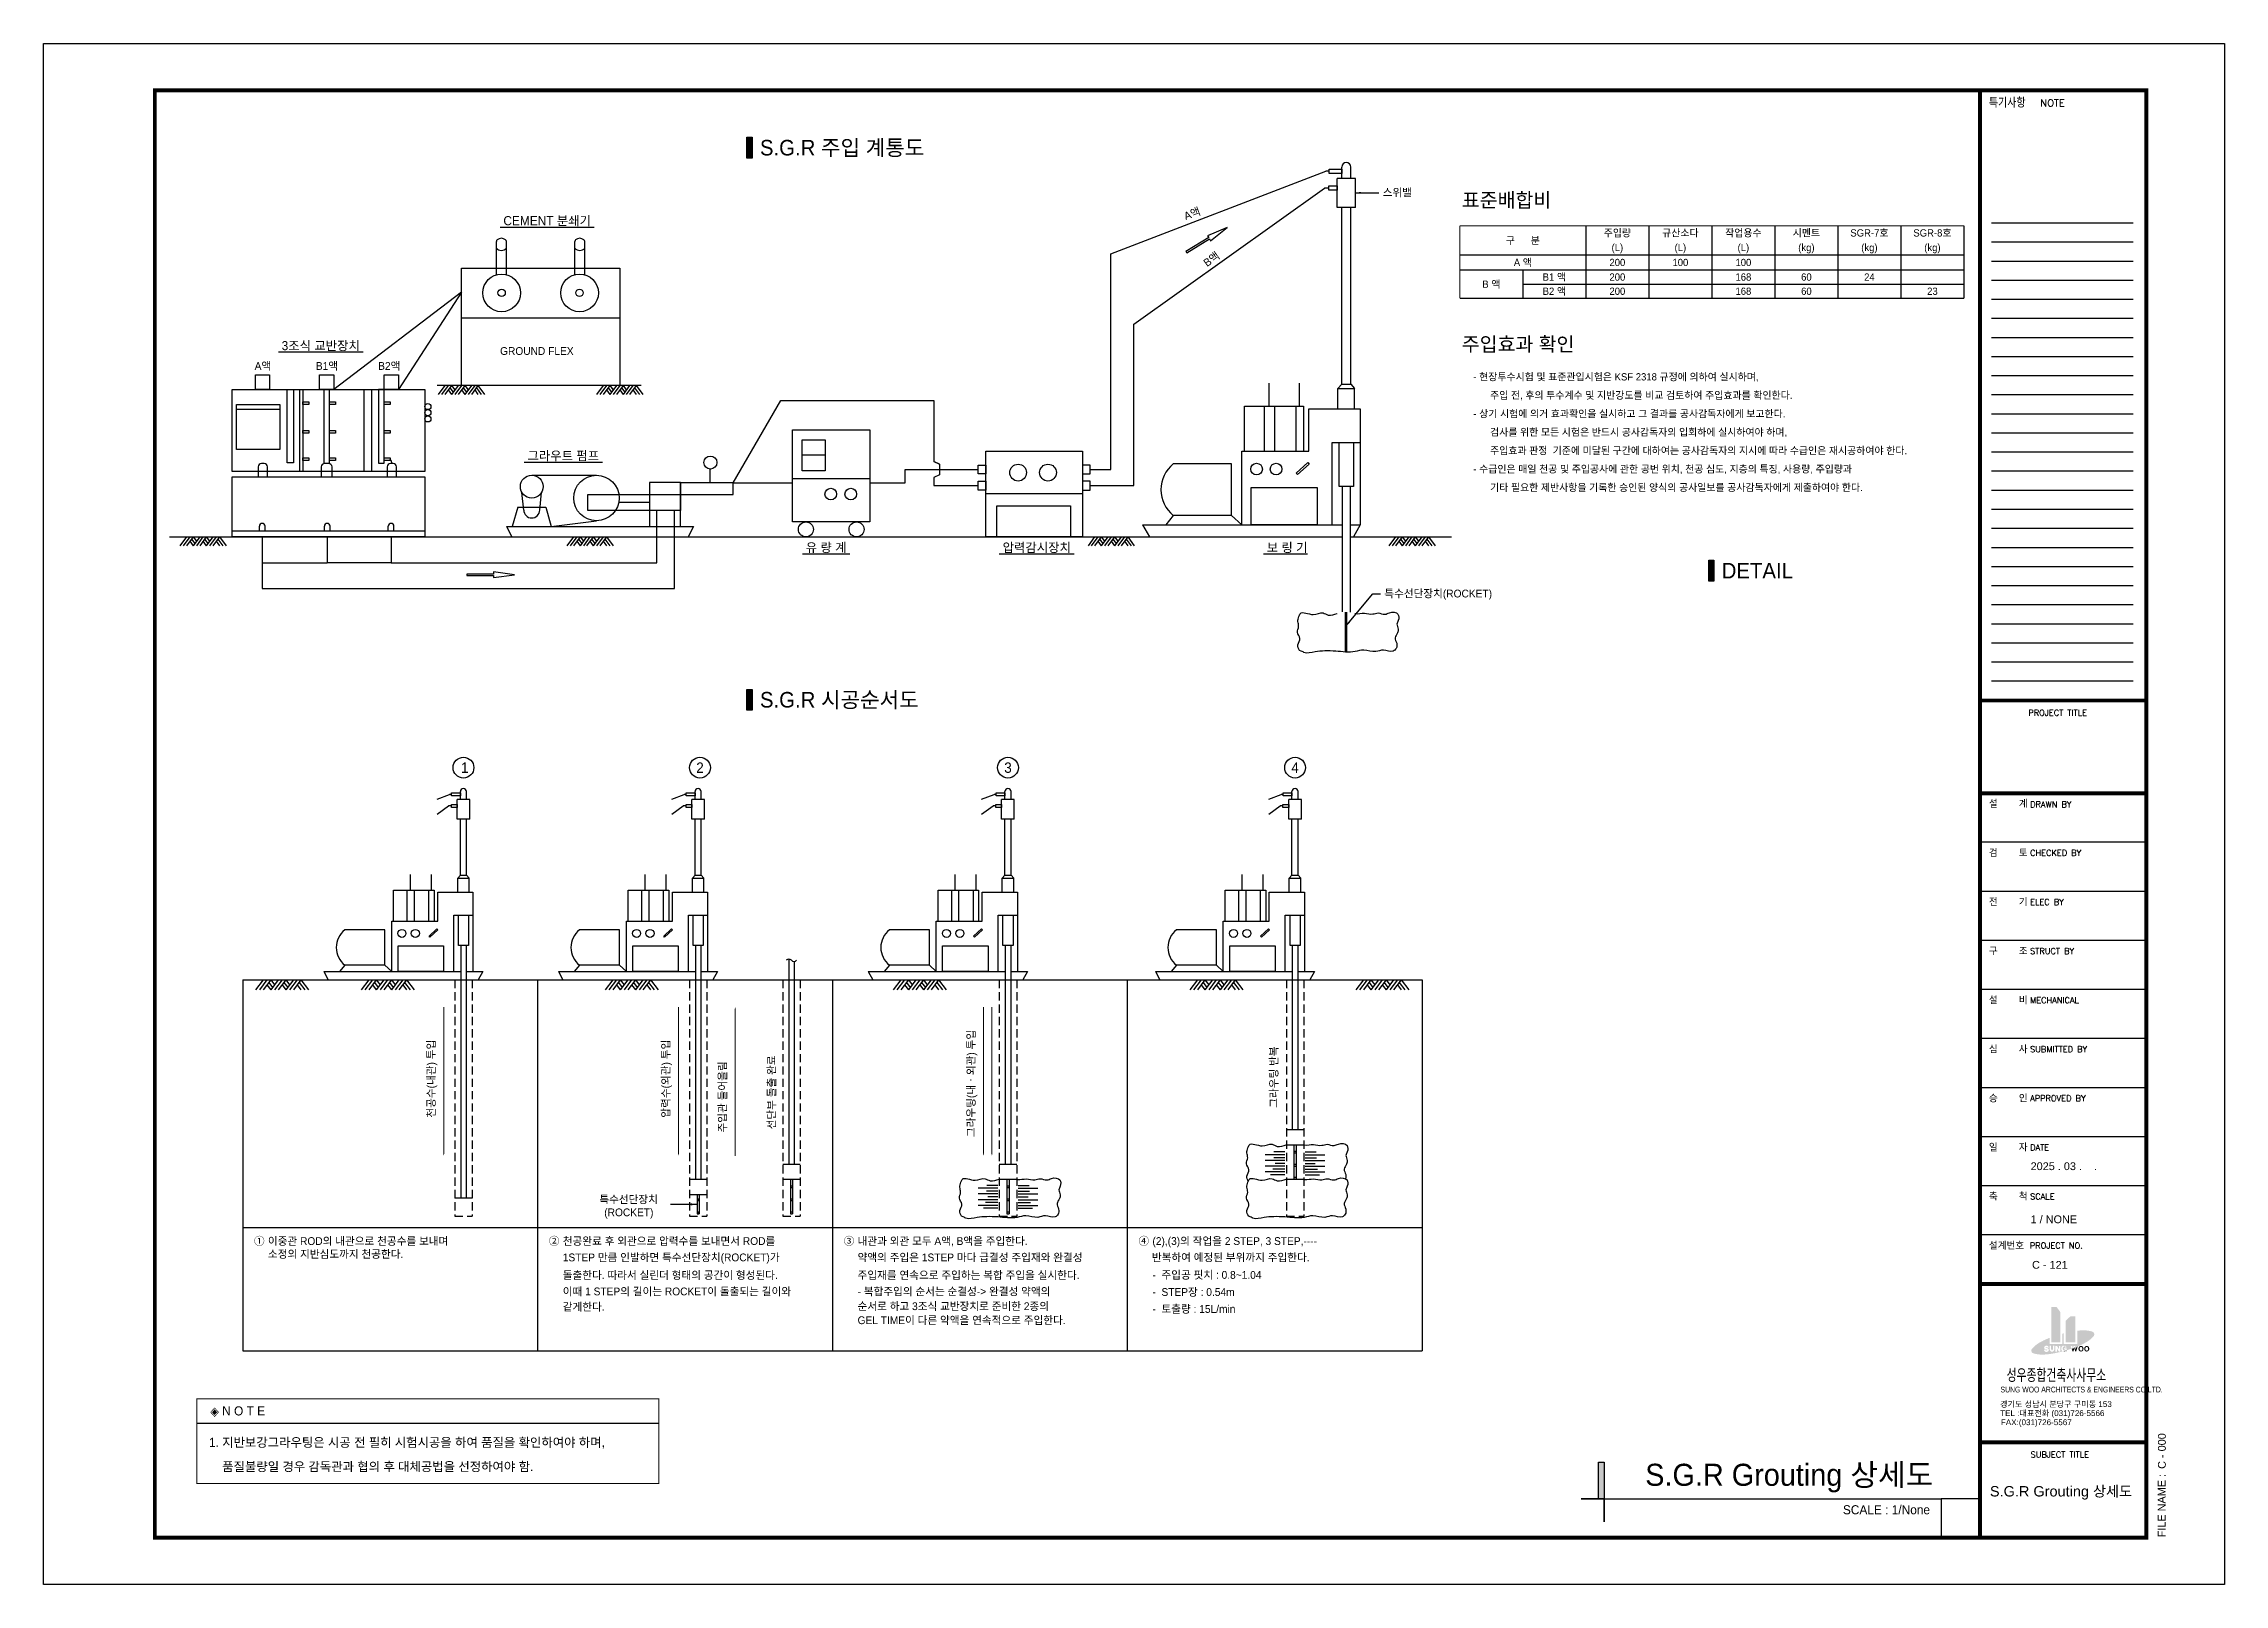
# Model space of a CAD drawing. Header units: millimetres. Extents: x 1073475 to 2890243, y -1340830 to -367733.
# Drawn here: x 2797733 to 2806143, y -373673 to -367733 of the extents above; entities that cross this region are included whole.
import ezdxf
from ezdxf.enums import TextEntityAlignment as Align

# ---------------------------------------------------------------- set-up
doc = ezdxf.new("R2010")
doc.units = ezdxf.units.MM
doc.header["$LTSCALE"] = 50
doc.linetypes.add('HIDDEN', pattern=[9.525, 6.35, -3.175])
for name, color, linetype in [('0-재료표-1', 3, 'Continuous'), ('0-재료표-T', 7, 'Continuous'), ('1', 1, 'Continuous'), ('11', 11, 'Continuous'), ('2', 3, 'Continuous'), ('3', 3, 'Continuous'), ('4', 4, 'Continuous'), ('A-SYM', 7, 'Continuous'), ('C-TE', 7, 'Continuous'), ('C-TT', 9, 'Continuous'), ('HAT', 8, 'Continuous'), ('TEX', 3, 'Continuous'), ('TEXT', 3, 'Continuous'), ('TEXT1', 7, 'Continuous'), ('TITLE-1', 3, 'Continuous'), ('TITLE-2', 3, 'Continuous')]:
    doc.layers.add(name, color=color, linetype=linetype)
doc.layers.add('defpoint', color=193, linetype='Continuous', plot=False)
doc.styles.add('RXHG', font='arial.ttf')
doc.styles.add('RXHS', font='SIMPLEX.SHX', dxfattribs={"bigfont": 'WHGTXT.SHX'})
doc.styles.get("Standard").update_dxf_attribs({"font": ''})
doc.styles.add('돋움', font='')
doc.styles.get('Standard').set_extended_font_data('Dotum')
doc.styles.get('돋움').set_extended_font_data('Dotum')

msp = doc.modelspace()

# ---------------------------------------------------------------- texts
at = {"color": 7}
for s, height, p in [('스위밸', 30, (2802896.7, -368321.9)), ('%%U CEMENT 분쇄기 ', 35, (2799493.1, -368433.2)), ('%%U 3조식 교반장치 ', 35, (2798638, -368914.9)), ('GROUND FLEX', 30, (2799493.1, -368933.1)), ('A액', 30, (2798546.6, -368990.8)), ('B1액', 30, (2798782.7, -368990.8)), ('B2액', 30, (2799022.8, -368990.8)), ('%%U 그라우트 펌프 ', 35, (2799586, -369339.4)), ('%%U 유 량 계 ', 35, (2800659.1, -369693.2)), ('%%U 압력감시장치 ', 35, (2801418.3, -369693.2)), ('%%U 보 링 기', 35, (2802436.8, -369693.2)), ('특수선단장치(ROCKET)', 30, (2802903, -369868.1)), ('특수선단장치', 30, (2799875.8, -372203.8)), ('(ROCKET)', 30, (2799894.8, -372253.8))]:
    msp.add_text(s, height=height, dxfattribs=at).set_placement(p)
for s, rotation, p in [('A액', 20.98574, (2802137.6, -368414)), ('B액', 35.50914, (2802219.3, -368594.9)), ('그라우팅(내ㆍ외관) 투입', 90, (2801324, -371948.9)), ('천공수(내관) 투입', 90, (2799242, -371873.9)), ('압력수(외관) 투입', 90, (2800147, -371873.9)), ('선단부 돌출 완료', 90, (2800555, -371918.9)), ('그라우팅 반복', 90, (2802492, -371835.9)), ('주입관 들어올림', 90, (2800366, -371930.9))]:
    msp.add_text(s, height=30, rotation=rotation, dxfattribs=at).set_placement(p)
at = {"color": 200}
for s, p in [('1', (2799356.8, -370524.4)), ('2', (2800264, -370524.4)), ('3', (2801451.8, -370524.4)), ('4', (2802558.8, -370524.4))]:
    msp.add_text(s, height=40, dxfattribs=at).set_placement(p, align=Align.MIDDLE_CENTER)
at = {"color": 3}
for s, p in [('①', (2798544.1, -372364.5)), ('② ', (2799681.1, -372364.5)), ('③ ', (2800818.1, -372364.5)), ('④', (2801955.1, -372364.5))]:
    msp.add_text(s, height=30, dxfattribs=at).set_placement(p)
at = {"layer": '2'}
for s, p in [('구\xa0\xa0\xa0\xa0\xa0 분', (2803437.3, -368491.7)), ('주입량', (2803801.8, -368462.8)), ('(L)', (2803801.8, -368519)), ('규산소다', (2804044.8, -368462.8)), ('(L)', (2804044.8, -368519)), ('작업용수', (2804287.8, -368462.8)), ('(L)', (2804287.8, -368519)), ('시멘트', (2804530.8, -368462.8)), ('(kg)', (2804530.8, -368519)), ('SGR-7호', (2804773.8, -368462.8)), ('(kg)', (2804773.8, -368519)), ('SGR-8호', (2805016.8, -368462.8)), ('(kg)', (2805016.8, -368519)), ('A 액', (2803437.3, -368576.7)), ('200', (2803801.8, -368576.7)), ('100', (2804044.8, -368576.7)), ('100', (2804287.8, -368576.7)), ('B 액', (2803315.8, -368660.3)), ('B1 액', (2803558.8, -368632.9)), ('B2 액', (2803558.8, -368687.6)), ('200', (2803801.8, -368632.9)), ('200', (2803801.8, -368687.6)), ('168', (2804287.8, -368632.9)), ('168', (2804287.8, -368687.6)), ('60', (2804530.8, -368632.9)), ('60', (2804530.8, -368687.6)), ('24', (2804773.8, -368632.9)), ('23', (2805016.8, -368687.6))]:
    msp.add_text(s, height=28, dxfattribs=at).set_placement(p, align=Align.MIDDLE_CENTER)
for s, p in [('- 현장투수시험 및 표준관입시험은 KSF 2318 규정에 의하여 실시하며,', (2803246.5, -369017.6)), ('주입 전, 후의 투수계수 및 지반강도를 비교 검토하여 주입효과를 확인한다.', (2803311, -369088.7)), ('- 상기 시험에 의거 효과확인을 실시하고 그 결과를 공사감독자에게 보고한다.', (2803246.5, -369159.8)), ('검사를 위한 모든 시험은 반드시 공사감독자의 입회하에 실시하여야 하며,', (2803311, -369230.9)), ('- 수급인은 매일 천공 및 주입공사에 관한 공번 위치, 천공 심도, 지층의 특징, 사용량, 주입량과', (2803246.5, -369373.1)), ('주입효과 판정  기준에 미달된 구간에 대하여는 공사감독자의 지시에 따라 수급인은 재시공하여야 한다.', (2803311, -369302)), ('기타 필요한 제반사항을 기록한 승인된 양식의 공사일보를 공사감독자에게 제출하여야 한다.', (2803311, -369444.2))]:
    msp.add_text(s, height=28, dxfattribs=at).set_placement(p, align=Align.MIDDLE_LEFT)
for s, p in [('소정의 지반심도까지 천공한다.', (2798597.8, -372414.5)), ('이중관 ROD의 내관으로 천공수를 보내며', (2798597.8, -372364.5)), ('천공완료 후 외관으로 압력수를 보내면서 ROD를', (2799734.8, -372364.5)), ('1STEP 만큼 인발하면 특수선단장치(ROCKET)가', (2799734.8, -372427.5)), ('약액의 주입은 1STEP 마다 급결성 주입재와 완결성', (2800871.8, -372427.5)), ('내관과 외관 모두 A액, B액을 주입한다.', (2800871.8, -372364.5)), ('반복하여 예정된 부위까지 주입한다.', (2802006.7, -372427.5)), ('(2),(3)의 작업을 2 STEP, 3 STEP,----', (2802008.8, -372364.5)), ('돌출한다. 따라서 실린더 형태의 공간이 형성된다.', (2799734.8, -372495.7)), ('주입재를 연속으로 주입하는 복합 주입을 실시한다.', (2800871.8, -372495.7)), ('-  주입공 핏치 : 0.8~1.04', (2802008.8, -372495)), ('이때 1 STEP의 길이는 ROCKET이 돌출되는 길이와', (2799734.8, -372558.7)), ('- 복합주입의 순서는 순결성-> 완결성 약액의', (2800871.8, -372558.7)), ('-  STEP장 : 0.54m', (2802008.8, -372561)), ('같게한다.', (2799734.8, -372618)), ('순서로 하고 3조식 교반장치로 준비한 2종의 ', (2800871.8, -372615.7)), ('GEL TIME이 다른 약액을 연속적으로 주입한다.', (2800871.8, -372669.7)), ('-  토출량 : 15L/min', (2802008.8, -372626.2))]:
    msp.add_text(s, height=30, dxfattribs=at).set_placement(p)
at = {"layer": 'C-TT', "style": '돋움'}
for s, p in [('표준배합비', (2803201.9, -368336.3)), ('주입효과 확인', (2803201.9, -368891.6))]:
    msp.add_text(s, height=55, dxfattribs=at).set_placement(p, align=Align.MIDDLE_LEFT)
at = {"layer": 'TITLE-1', "style": '돋움'}
for s, height, p in [('S.G.R Grouting 상세도', 85, (2805020.3, -373250.6)), ('SCALE : 1/None ', 35, (2805020.3, -373385.4))]:
    msp.add_text(s, height=height, dxfattribs=at).set_placement(p, align=Align.MIDDLE_RIGHT)
at = {"layer": 'TITLE-2', "style": '돋움'}
for s, p in [('S.G.R 주입 계통도', (2800495.2, -368134.2)), ('DETAIL', (2804204.1, -369764.9)), ('S.G.R 시공순서도', (2800495.2, -370262.6))]:
    msp.add_text(s, height=60, dxfattribs=at).set_placement(p, align=Align.MIDDLE_LEFT)

# ---------------------------------------------------------------- blocks, each defined once
blk = doc.blocks.new('dbox')
at = {"layer": 'HAT'}
h = blk.add_hatch(color=11, dxfattribs=at)
h.paths.add_polyline_path([(77433, 9338), (77433, 10691), (77634, 10691), (77772, 10499), (77772, 9338)])
h.paths.add_polyline_path([(78357, 10329), (78357, 9338), (77980, 9338), (77980, 10162), (78156, 10329)])
h = blk.add_hatch(color=11, dxfattribs=at)
edge = h.paths.add_edge_path()
edge.add_line((78389, 9153), (78400, 9195))
edge.add_line((78400, 9195), (78457, 9195))
edge.add_line((78457, 9195), (78452, 9178))
edge.add_ellipse((77492, 11535), major_axis=(0, 2545), ratio=1, start_angle=202.14575, end_angle=210.59706)
edge.add_ellipse((78218, 10308), major_axis=(0, 1119), ratio=1, start_angle=210.59601, end_angle=228.2714)
edge.add_ellipse((78968, 9639), major_axis=(0, 114), ratio=1, start_angle=228.27786, end_angle=285.87038)
edge.add_ellipse((78968, 9639), major_axis=(0, 114), ratio=1, start_angle=-74.13617, end_angle=-16.54365)
edge.add_ellipse((78682, 8675), major_axis=(0, 1119), ratio=1, start_angle=-16.53888, end_angle=1.1365)
edge.add_ellipse((78710, 7250), major_axis=(0, 2545), ratio=1, start_angle=1.13205, end_angle=6.30579)
edge.add_line((78431, 9779), (78431, 9265))
edge.add_line((78431, 9265), (77906, 9265))
edge.add_line((77906, 9265), (77906, 9679))
edge.add_ellipse((79084, 5053), major_axis=(-53, 4773), ratio=1, start_angle=13.63978, end_angle=14.40005)
edge.add_line((77845, 9663), (77845, 9265))
edge.add_line((77845, 9265), (77360, 9265))
edge.add_line((77360, 9265), (77360, 9504))
edge.add_ellipse((79084, 5053), major_axis=(-54, 4773), ratio=1, start_angle=20.5246, end_angle=21.42921)
edge.add_ellipse((78246, 7118), major_axis=(1, 2545), ratio=1, start_angle=22.09966, end_angle=30.61589)
edge.add_ellipse((77521, 8345), major_axis=(0, 1119), ratio=1, start_angle=30.59612, end_angle=48.27151)
edge.add_ellipse((76770, 9014), major_axis=(0, 114), ratio=1, start_angle=48.27498, end_angle=105.86751)
edge.add_ellipse((76770, 9014), major_axis=(0, 114), ratio=1, start_angle=105.85778, end_angle=163.4503)
edge.add_ellipse((77057, 9978), major_axis=(0, 1119), ratio=1, start_angle=163.45499, end_angle=181.13038)
edge.add_ellipse((77028, 11403), major_axis=(0, 2545), ratio=1, start_angle=181.13636, end_angle=189.65259)
edge.add_ellipse((76655, 13600), major_axis=(1, 4773), ratio=1, start_angle=189.65565, end_angle=194.72387)
edge.add_ellipse((77757, 8815), major_axis=(0, 201), ratio=1, start_angle=-33.1522, end_angle=-28.66311)
edge.add_ellipse((77876, 9033), major_axis=(0, 46.8), ratio=1, start_angle=127.97322, end_angle=151.12117, ccw=False)
edge.add_ellipse((-198308, -206946), major_axis=(272663, 220334), ratio=0.9999999, start_angle=-0.91538, end_angle=-0.91145)
edge.add_ellipse((77863, 9053), major_axis=(0, 49), ratio=1, start_angle=104.03629, end_angle=128.0489, ccw=False)
edge.add_ellipse((77668, 9004), major_axis=(0, 153), ratio=1, start_angle=-76.08998, end_angle=-70.28749)
edge.add_ellipse((77873, 9078), major_axis=(0, 65.1), ratio=1, start_angle=89.33612, end_angle=109.77975, ccw=False)
edge.add_ellipse((77638, 9080), major_axis=(0, 170), ratio=1, start_angle=269.39254, end_angle=274.55697)
edge.add_ellipse((77867, 9099), major_axis=(0, 60.4), ratio=1, start_angle=75.19941, end_angle=94.52888, ccw=False)
edge.add_ellipse((77687, 9146), major_axis=(0, 126), ratio=1, start_angle=255.38151, end_angle=261.38389)
edge.add_ellipse((77871, 9118), major_axis=(0, 59.9), ratio=1, start_angle=424.09302, end_angle=441.18441, ccw=False)
edge.add_ellipse((78586, 8771), major_axis=(12, 855), ratio=1, start_angle=423.73232, end_angle=424.89882, ccw=False)
edge.add_ellipse((77873, 9135), major_axis=(-0.1, 54.6), ratio=1, start_angle=405.77633, end_angle=422.85172, ccw=False)
edge.add_ellipse((77243, 9746), major_axis=(21, 823), ratio=1, start_angle=227.3729, end_angle=228.31467)
edge.add_ellipse((77879, 9149), major_axis=(-0.1, 48.7), ratio=1, start_angle=391.37895, end_angle=406.71584, ccw=False)
edge.add_ellipse((80059, 5590), major_axis=(871, 4132), ratio=1, start_angle=403.17743, end_angle=403.38991, ccw=False)
edge.add_ellipse((77890, 9161), major_axis=(0.2, 45), ratio=1, start_angle=377.16985, end_angle=391.5723, ccw=False)
edge.add_ellipse((77923, 9052), major_axis=(0, 159), ratio=1, start_angle=360.49314, end_angle=376.84703, ccw=False)
edge.add_ellipse((77922, 9120), major_axis=(0, 90.2), ratio=1, start_angle=273.76468, end_angle=360.51507, ccw=False)
edge.add_line((78012, 9126), (77963, 9126))
edge.add_ellipse((78018, 9158), major_axis=(0, 63.9), ratio=1, start_angle=102.41382, end_angle=119.80768, ccw=False)
edge.add_ellipse((77951, 9143), major_axis=(-3.78, 3.78), ratio=1, start_angle=237.40671, end_angle=277.46827)
edge.add_ellipse((78051, 9274), major_axis=(-1, 160), ratio=1, start_angle=135.44574, end_angle=142.1938, ccw=False)
edge.add_ellipse((77937, 9157), major_axis=(-2.8, 2.8), ratio=1, start_angle=-89.27979, end_angle=-50.76183)
edge.add_ellipse((77917, 8964), major_axis=(0, 198), ratio=1, start_angle=-5.75604, end_angle=4.1965)
edge.add_ellipse((77905, 9138), major_axis=(0, 23.5), ratio=1, start_angle=4.16397, end_angle=54.24834)
edge.add_ellipse((78033, 9045), major_axis=(0, 182), ratio=1, start_angle=54.34106, end_angle=64.37171)
edge.add_ellipse((77916, 9102), major_axis=(0.1, 51.8), ratio=1, start_angle=64.36733, end_angle=86.88615)
edge.add_ellipse((77997, 9097), major_axis=(0, 133), ratio=1, start_angle=86.82838, end_angle=111.31775)
edge.add_ellipse((77916, 9065), major_axis=(0, 46), ratio=1, start_angle=111.28668, end_angle=179.01186)
edge.add_ellipse((77916, 9070), major_axis=(0, 50.3), ratio=1, start_angle=179.04766, end_angle=257.49529)
edge.add_line((77965, 9059), (77912, 9059))
edge.add_line((77912, 9059), (77912, 9106))
edge.add_line((77912, 9106), (78016, 9106))
edge.add_line((78016, 9106), (78016, 9025))
edge.add_ellipse((76569, 13866), major_axis=(-11, 5052), ratio=1, start_angle=196.51434, end_angle=198.75655)
edge.add_line((78204, 9085), (78172, 9195))
edge.add_line((78172, 9195), (78229, 9195))
edge.add_line((78229, 9195), (78254, 9103))
edge.add_ellipse((76655, 13600), major_axis=(-56, 4773), ratio=1, start_angle=198.905, end_angle=199.07854)
edge.add_line((78267, 9108), (78284, 9195))
edge.add_line((78284, 9195), (78342, 9195))
edge.add_line((78342, 9195), (78354, 9140))
edge.add_ellipse((76655, 13600), major_axis=(-90, 4772), ratio=1, start_angle=199.77228, end_angle=200.219)
h.paths.add_polyline_path([(77775, 9195), (77717, 9195), (77717, 9075), (77642, 9195), (77587, 9195), (77587, 8972), (77643, 8972), (77643, 9098), (77720, 8972), (77775, 8972)], flags=16)
edge = h.paths.add_edge_path(flags=16)
edge.add_line((77487, 9202), (77487, 9053))
edge.add_ellipse((77453, 9053), major_axis=(0, 33.6), ratio=1, start_angle=179.63205, end_angle=270.23961, ccw=False)
edge.add_ellipse((77453, 9053), major_axis=(0, 33.6), ratio=1, start_angle=89.65399, end_angle=180.26156, ccw=False)
edge.add_line((77419, 9053), (77419, 9202))
edge.add_line((77419, 9202), (77365, 9202))
edge.add_line((77365, 9202), (77365, 9047))
edge.add_ellipse((77439, 9049), major_axis=(0, 73.9), ratio=1, start_angle=91.62143, end_angle=151.65612)
edge.add_ellipse((77453, 9080), major_axis=(0, 108), ratio=1, start_angle=153.13176, end_angle=180.07033)
edge.add_ellipse((77453, 9080), major_axis=(0, 108), ratio=1, start_angle=179.97343, end_angle=206.91201)
edge.add_ellipse((77467, 9049), major_axis=(0, 73.7), ratio=1, start_angle=208.41656, end_angle=268.45125)
edge.add_line((77541, 9047), (77541, 9202))
edge.add_line((77541, 9202), (77487, 9202))
edge = h.paths.add_edge_path(flags=16)
edge.add_line((77279, 9104), (77218, 9119))
edge.add_ellipse((77223, 9134), major_axis=(0, 15.5), ratio=1, start_angle=20.86241, end_angle=163.74287, ccw=False)
edge.add_ellipse((77239, 9103), major_axis=(0, 49.9), ratio=1, start_angle=340.66039, end_angle=385.41453, ccw=False)
edge.add_ellipse((77246, 9126), major_axis=(0, 25.8), ratio=1, start_angle=255.14866, end_angle=339.5497, ccw=False)
edge.add_line((77271, 9120), (77326, 9120))
edge.add_ellipse((77250, 9124), major_axis=(0, 75.8), ratio=1, start_angle=266.55555, end_angle=353.45548)
edge.add_ellipse((77237, 9076), major_axis=(0, 126), ratio=1, start_angle=-10.00388, end_angle=18.56131)
edge.add_ellipse((77217, 9130), major_axis=(0, 67.6), ratio=1, start_angle=17.08716, end_angle=163.24438)
edge.add_line((77197, 9066), (77262, 9050))
edge.add_ellipse((77259, 9035), major_axis=(0, 15.9), ratio=1, start_angle=218.24348, end_angle=346.16871, ccw=False)
edge.add_ellipse((77238, 9068), major_axis=(0, 54.8), ratio=1, start_angle=165.503, end_angle=213.59299, ccw=False)
edge.add_ellipse((77228, 9041), major_axis=(0, 26.2), ratio=1, start_angle=74.99155, end_angle=171.41272, ccw=False)
edge.add_line((77203, 9048), (77146, 9048))
edge.add_ellipse((77226, 9045), major_axis=(0, 80.6), ratio=1, start_angle=88.40662, end_angle=171.85525)
edge.add_ellipse((77237, 9061), major_axis=(0, 97.8), ratio=1, start_angle=166.80632, end_angle=184.41011)
edge.add_ellipse((77246, 9060), major_axis=(0, 96.2), ratio=1, start_angle=179.64839, end_angle=218.73001)
edge.add_ellipse((77262, 9040), major_axis=(0, 70.5), ratio=1, start_angle=218.10449, end_angle=286.34765)
edge.add_ellipse((77268, 9040), major_axis=(0, 64.6), ratio=1, start_angle=-72.251, end_angle=-9.24795)
h = blk.add_hatch(color=11, dxfattribs=at)
edge = h.paths.add_edge_path()
edge.add_line((78008, 9023), (77879, 8986))
edge.add_ellipse((77911, 9057), major_axis=(0, 77.8), ratio=1, start_angle=155.03594, end_angle=230.62664)
edge.add_line((77972, 9008), (77982, 8984))
edge.add_line((77982, 8984), (78008, 8984))
edge.add_line((78008, 8984), (78008, 9023))
h = blk.add_hatch(color=11, dxfattribs=at)
h.paths.add_polyline_path([(78443, 9175), (78397, 9156), (78367, 9042), (78347, 9137), (78276, 9111), (78262, 9042), (78247, 9100), (78211, 9088), (78243, 8979), (78282, 8979), (78314, 9120), (78347, 8979), (78386, 8979)])
edge = h.paths.add_edge_path()
edge.add_ellipse((78571, 9096), major_axis=(0, 95.8), ratio=1, start_angle=-76.32675, end_angle=77.65075)
edge.add_ellipse((78604, 9083), major_axis=(0, 131), ratio=1, start_angle=75.19386, end_angle=89.61155)
edge.add_ellipse((78604, 9084), major_axis=(0, 131), ratio=1, start_angle=90.39035, end_angle=104.80803)
edge.add_ellipse((78571, 9072), major_axis=(0, 95.8), ratio=1, start_angle=102.35608, end_angle=256.33358)
edge.add_ellipse((78529, 9083), major_axis=(0, 139), ratio=1, start_angle=255.68401, end_angle=270.10169)
edge.add_ellipse((78529, 9084), major_axis=(0, 139), ratio=1, start_angle=269.89823, end_angle=284.31591)
edge = h.paths.add_edge_path(flags=16)
edge.add_ellipse((78524, 9084), major_axis=(0, 101), ratio=1, start_angle=269.91321, end_angle=296.85725)
edge.add_ellipse((78571, 9108), major_axis=(0, 47.9), ratio=1, start_angle=-63.63485, end_angle=66.48331)
edge.add_ellipse((78612, 9083), major_axis=(0, 96), ratio=1, start_angle=62.50271, end_angle=89.44675)
edge.add_ellipse((78612, 9085), major_axis=(0, 96), ratio=1, start_angle=90.55324, end_angle=117.49729)
edge.add_ellipse((78571, 9059), major_axis=(0, 47.9), ratio=1, start_angle=113.5185, end_angle=243.63665)
edge.add_ellipse((78524, 9083), major_axis=(0, 101), ratio=1, start_angle=243.13124, end_angle=270.07528)
edge = h.paths.add_edge_path()
edge.add_ellipse((78792, 9096), major_axis=(0, 95.8), ratio=1, start_angle=-76.32673, end_angle=77.65076)
edge.add_ellipse((78825, 9083), major_axis=(0, 131), ratio=1, start_angle=75.18482, end_angle=89.6025)
edge.add_ellipse((78825, 9084), major_axis=(0, 131), ratio=1, start_angle=90.372, end_angle=104.78969)
edge.add_ellipse((78792, 9072), major_axis=(0, 95.8), ratio=1, start_angle=102.35607, end_angle=256.33357)
edge.add_ellipse((78750, 9083), major_axis=(0, 139), ratio=1, start_angle=255.65083, end_angle=270.06851)
edge.add_ellipse((78750, 9084), major_axis=(0, 139), ratio=1, start_angle=269.93139, end_angle=284.34907)
edge = h.paths.add_edge_path(flags=16)
edge.add_ellipse((78746, 9084), major_axis=(0, 101), ratio=1, start_angle=269.93501, end_angle=296.87905)
edge.add_ellipse((78792, 9108), major_axis=(0, 47.9), ratio=1, start_angle=-63.6271, end_angle=66.49105)
edge.add_ellipse((78834, 9083), major_axis=(0, 96), ratio=1, start_angle=62.50369, end_angle=89.44773)
edge.add_ellipse((78834, 9085), major_axis=(0, 96), ratio=1, start_angle=90.55228, end_angle=117.49632)
edge.add_ellipse((78792, 9059), major_axis=(0, 47.9), ratio=1, start_angle=113.51075, end_angle=243.62891)
edge.add_ellipse((78746, 9083), major_axis=(0, 101), ratio=1, start_angle=243.13351, end_angle=270.07756)
at = {"layer": '11'}
for p, q in [((4288, 57600), (81088, 57600)), ((4288, 1800), (4288, 57600)), ((81088, 57600), (81088, 1800)), ((81088, 1800), (4288, 1800))]:
    blk.add_line(p, q, dxfattribs=at)
at = {"layer": '11', "const_width": 150}
blk.add_lwpolyline([(81088, 1800), (4288, 1800), (4288, 57600), (81088, 57600)], close=True, dxfattribs=at)
for points in [[(74675, 57600), (74675, 1800)], [(81088, 34076), (74675, 34076)], [(81088, 30501), (74675, 30501)], [(81088, 11577), (74675, 11577)], [(81088, 5480), (74675, 5480)]]:
    blk.add_lwpolyline(points, dxfattribs=at)
at = {"layer": '3'}
for p, q in [((81088, 28609), (74675, 28609)), ((81088, 26717), (74675, 26717)), ((81088, 24824), (74675, 24824)), ((81088, 22932), (74675, 22932)), ((81088, 21039), (74675, 21039)), ((81088, 19147), (74675, 19147)), ((81088, 17255), (74675, 17255)), ((81088, 15362), (74675, 15362)), ((81088, 13470), (74675, 13470))]:
    blk.add_line(p, q, dxfattribs=at)
at = {"layer": '4'}
for p, q in [((80586, 52479), (75119, 52479)), ((80586, 51743), (75119, 51743)), ((80586, 51007), (75119, 51007)), ((80586, 50271), (75119, 50271)), ((80586, 49536), (75119, 49536)), ((80586, 48800), (75119, 48800)), ((80586, 48064), (75119, 48064)), ((80586, 47328), (75119, 47328)), ((80586, 46592), (75119, 46592)), ((80586, 45856), (75119, 45856)), ((80586, 45120), (75119, 45120)), ((80586, 44384), (75119, 44384)), ((80586, 43648), (75119, 43648)), ((80586, 42912), (75119, 42912)), ((80586, 42176), (75119, 42176)), ((80586, 41440), (75119, 41440)), ((80586, 40704), (75119, 40704)), ((80586, 39968), (75119, 39968)), ((80586, 39232), (75119, 39232)), ((80586, 38497), (75119, 38497)), ((80586, 37761), (75119, 37761)), ((80586, 37025), (75119, 37025)), ((80586, 36289), (75119, 36289)), ((80586, 35553), (75119, 35553)), ((80586, 34817), (75119, 34817))]:
    blk.add_line(p, q, dxfattribs=at)
at = {"layer": 'TEXT', "color": 7}
for p, q in [((0, 59400), (84100, 59400)), ((0, 0), (0, 59400)), ((84100, 59400), (84100, 0)), ((84100, 0), (0, 0))]:
    blk.add_line(p, q, dxfattribs=at)
at = {"layer": 'TEX', "color": 7, "linetype": 'Continuous', "style": 'RXHG', "width": 1}
blk.add_text('FILE NAME : ', height=300, rotation=90, dxfattribs=at).set_placement((81831, 1813))
at = {"layer": 'TEX', "color": 6, "linetype": 'Continuous', "style": 'RXHG', "width": 1}
for tag, p in [('일자', (76628, 15972)), ('축척', (76628, 13925)), ('설계번호', (76684, 12170))]:
    blk.add_attdef(tag, p, '', height=300, dxfattribs=at)
at = {"layer": 'TEX', "color": 7, "linetype": 'Continuous', "style": 'RXHG', "width": 1}
blk.add_attdef('파일명', (81840, 4453), '', height=300, rotation=90, dxfattribs=at)
at = {"layer": 'TEX', "linetype": 'Continuous', "style": 'RXHG', "width": 1}
for tag, p in [('도면명-1', (77799, 3389)), ('도면명-2', (77799, 2662))]:
    blk.add_attdef(tag, text='', height=400, dxfattribs=at).set_placement(p, align=Align.CENTER)
at = {"layer": 'TEXT1'}
for s, height, style, width, p in [('특기사항', 334.3, 'RXHS', 1, (75018, 56940)), ('NOTE', 278.6, 'RXHS', 1, (77005, 56974)), ('PROJECT TITLE', 231.29, 'RXHS', 1, (76539, 33488)), ('설    계', 273.3, 'RXHS', 1, (75018, 29943)), ('DRAWN BY', 231.3, 'RXHS', 1, (76609, 29956)), ('검    토', 273.3, 'RXHS', 1, (75018, 28050)), ('CHECKED BY', 231.3, 'RXHS', 1, (76609, 28085)), ('전    기', 273.3, 'RXHS', 1, (75018, 26158)), ('ELEC BY', 231.3, 'RXHS', 1, (76609, 26192)), ('구    조', 273.3, 'RXHS', 1, (75018, 24266)), ('STRUCT BY', 231.3, 'RXHS', 1, (76609, 24300)), ('설    비', 273.3, 'RXHS', 1, (75018, 22373)), ('MECHANICAL', 231.3, 'RXHS', 1, (76609, 22407)), ('심    사', 273.3, 'RXHS', 1, (75018, 20481)), ('SUBMITTED BY', 231.29, 'RXHS', 1, (76609, 20515)), ('승    인', 273.3, 'RXHS', 1, (75018, 18588)), ('APPROVED BY', 231.29, 'RXHS', 1, (76609, 18623)), ('일    자', 273.3, 'RXHS', 1, (75018, 16696)), ('DATE', 231.3, 'RXHS', 1, (76609, 16730)), ('축    척', 273.3, 'RXHS', 1, (75018, 14804)), ('SCALE', 231.3, 'RXHS', 1, (76609, 14838)), ('설계번호', 273.3, 'RXHS', 1, (75018, 12911)), ('PROJECT NO.', 231.29, 'RXHS', 1, (76598, 12945)), ('성우종합건축사사무소', 450, 'RXHG', 0.68, (75702, 7851)), ('SUBJECT TITLE', 231.29, 'RXHS', 1, (76628, 4888))]:
    blk.add_text(s, height=height, dxfattribs=dict(at, style=style, width=width)).set_placement(p)
at = {"layer": 'TEXT1', "color": 4, "style": 'RXHG'}
for s, width, p in [('SUNG WOO ARCHITECTS & ENGINEERS CO.LTD.', 0.68, (75467, 7400)), ('TEL :대표전화 (031)726-5566', 1, (75454, 6489)), ('경기도 성남시 분당구 구미동 153', 1, (75450, 6838)), ('FAX:(031)726-5567', 1, (75481, 6139))]:
    blk.add_text(s, height=222.88, dxfattribs=dict(at, width=width)).set_placement(p)
blk = doc.blocks.new('A$C6CFE5EF2')
at = {"layer": 'C-TE'}
for p, q in [((243, 324), (0, 0)), ((364, 324), (121, 0)), ((486, 324), (243, 0)), ((364, 162), (486, 0)), ((425, 243), (547, 81)), ((486, 324), (607, 162)), ((729, 324), (486, 0)), ((850, 324), (607, 0)), ((972, 324), (729, 0)), ((850, 162), (972, 0)), ((911, 243), (1033, 81)), ((972, 324), (1093, 162)), ((1215, 324), (972, 0)), ((1336, 324), (1093, 0)), ((1458, 324), (1215, 0)), ((1336, 162), (1458, 0)), ((1397, 243), (1579, 0)), ((1458, 324), (1701, 0))]:
    blk.add_line(p, q, dxfattribs=at)
blk = doc.blocks.new('A$C1D064F1F')
at = {"color": 255}
blk.add_wipeout([(0, 0), (1836.4, 0), (1836.4, -381.5), (0, -381.5)], dxfattribs=at).dxf.layer = '0-재료표-1'
at = {"layer": '0-재료표-1'}
blk.add_line((27.2, -120.6), (1809.1, -120.6), dxfattribs=at)
at = {"layer": '0-재료표-1', "const_width": 3.89}
blk.add_lwpolyline([(1809.1, -354.2), (1809.1, -27.2), (27.2, -27.2), (27.2, -354.2)], close=True, dxfattribs=at)
at = {"layer": '0-재료표-T', "style": '돋움'}
for s, p in [('◈ N O T E', (79.3, -73.9)), ('1. 지반보강그라우팅은 시공 전 필히 시험시공을 하여 품질을 확인하여야 하며,', (74.3, -195.1)), ('    품질불량일 경우 감독관과 협의 후 대체공법을 선정하여야 함.', (74.3, -288.5))]:
    blk.add_text(s, height=35, dxfattribs=at).set_placement(p, align=Align.MIDDLE_LEFT)

# ---------------------------------------------------------------- hatches: boundary and pattern name
h = msp.add_hatch(color=256)
h.paths.add_polyline_path([(2802563.1, -372009.9), (2802563.1, -372002.9), (2802554.5, -372002.9), (2802554.5, -372009.9)])
h.paths.add_polyline_path([(2802554.5, -372060.3), (2802563.1, -372060.3), (2802563.1, -372053.3), (2802554.5, -372053.3)])
h.paths.add_polyline_path([(2802563.1, -372110.8), (2802563.1, -372103.8), (2802554.5, -372103.8), (2802554.5, -372110.8)])
h = msp.add_hatch(color=256)
h.paths.add_polyline_path([(2800621.1, -372143.1), (2800621.1, -372136.1), (2800612.5, -372136.1), (2800612.5, -372143.1)])
h.paths.add_polyline_path([(2800612.5, -372193.6), (2800621.1, -372193.6), (2800621.1, -372186.6), (2800612.5, -372186.6)])
h.paths.add_polyline_path([(2800621.1, -372244), (2800621.1, -372237), (2800612.5, -372237), (2800612.5, -372244)])
h = msp.add_hatch(color=256)
h.paths.add_polyline_path([(2801456.1, -372143.1), (2801456.1, -372136.1), (2801447.5, -372136.1), (2801447.5, -372143.1)])
h.paths.add_polyline_path([(2801447.5, -372193.6), (2801456.1, -372193.6), (2801456.1, -372186.6), (2801447.5, -372186.6)])
h.paths.add_polyline_path([(2801456.1, -372244), (2801456.1, -372237), (2801447.5, -372237), (2801447.5, -372244)])
h = msp.add_hatch(color=256)
h.paths.add_polyline_path([(2800261.1, -372193.6), (2800261.1, -372186.6), (2800252.5, -372186.6), (2800252.5, -372193.6)])
h.paths.add_polyline_path([(2800261.1, -372244), (2800261.1, -372237), (2800252.5, -372237), (2800252.5, -372244)])
at = {"layer": 'A-SYM'}
msp.add_hatch(color=2, dxfattribs=at).paths.add_polyline_path([(2803751.2, -373201.6), (2803728.6, -373201.6), (2803728.6, -373343.1), (2803751.2, -373343.1)])
at = {"layer": 'TITLE-2'}
for points in [[(2800445.2, -368174.2), (2800465.2, -368174.2), (2800465.2, -368094.2), (2800445.2, -368094.2)], [(2804154.1, -369804.9), (2804174.1, -369804.9), (2804174.1, -369724.9), (2804154.1, -369724.9)], [(2800445.2, -370302.6), (2800465.2, -370302.6), (2800465.2, -370222.6), (2800445.2, -370222.6)]]:
    msp.add_hatch(color=2, dxfattribs=at).paths.add_polyline_path(points)

# ---------------------------------------------------------------- linework, layer by layer
at = {"color": 5}
for p, q in [((2801848.1, -368543.2), (2802677.9, -368225)), ((2801937.4, -368814.7), (2802672.9, -368289.9)), ((2801848.1, -369374.8), (2801848.1, -368543.2)), ((2799344.1, -368690.6), (2798851.3, -369066.2)), ((2799344.1, -368690.6), (2799100.8, -369066.2)), ((2801937.4, -369437.2), (2801937.4, -368814.7)), ((2801187.5, -369354.1), (2801165.7, -369344.2)), ((2800302.9, -369426.3), (2800302.9, -369372.9)), ((2800391.6, -369426.3), (2800620.9, -369426.3)), ((2800919.1, -369426.3), (2801054.8, -369426.3)), ((2801054.8, -369374.8), (2801336.6, -369374.8)), ((2801054.8, -369426.3), (2801054.8, -369374.8)), ((2801769.1, -369374.8), (2801848.1, -369374.8)), ((2801769.1, -369437.2), (2801937.4, -369437.2)), ((2800098.1, -369735), (2800098.1, -369532.3)), ((2800165.1, -369834.1), (2800165.1, -369532.3)), ((2798575.8, -369634.8), (2798575.8, -369834.1)), ((2798826.5, -369634.8), (2798826.5, -369735)), ((2799072.9, -369634.8), (2799072.9, -369735)), ((2798575.8, -369735), (2798826.5, -369735)), ((2799072.9, -369735), (2798826.5, -369735)), ((2799072.9, -369735), (2800098.1, -369735)), ((2798575.8, -369834.1), (2800165.1, -369834.1))]:
    msp.add_line(p, q, dxfattribs=at)
at = {"color": 1}
for p, q in [((2802689.8, -368225), (2802677.9, -368225)), ((2802720.8, -368364.5), (2802720.8, -368253.2)), ((2802791.9, -368253.2), (2802720.8, -368253.2)), ((2802739.2, -368253.2), (2802739.2, -368208.7)), ((2802773.4, -368253.2), (2802773.4, -368208.7)), ((2802791.9, -368364.5), (2802791.9, -368253.2)), ((2802688.7, -368289.9), (2802672.9, -368289.9)), ((2802791.9, -368364.5), (2802720.8, -368364.5)), ((2799478.9, -368624.3), (2799478.9, -368496.1)), ((2799517.2, -368623.8), (2799517.2, -368496.1)), ((2799781.3, -368623.8), (2799781.3, -368496.1)), ((2799819.6, -368624.3), (2799819.6, -368496.1)), ((2799344.1, -368790.6), (2799954.4, -368790.6)), ((2798814.3, -369352), (2798814.3, -369066.2)), ((2798835.8, -369352.5), (2798835.8, -369066.2)), ((2798968.2, -369066.2), (2798968.2, -369382.1)), ((2798997, -369066.2), (2798997, -369382.1)), ((2802459.1, -369131.1), (2802459.1, -369042.4)), ((2802576.6, -369131.1), (2802576.6, -369042.4)), ((2802724.2, -369062.9), (2802739.2, -369045.6)), ((2802724.2, -369141.2), (2802724.2, -369062.9)), ((2802724.2, -369062.9), (2802788.4, -369062.9)), ((2802739.2, -369045.6), (2802773.4, -369045.6)), ((2802773.4, -369045.6), (2802788.4, -369062.9)), ((2802788.4, -369141.2), (2802788.4, -369062.9)), ((2798476.3, -369142.4), (2798644.3, -369142.4)), ((2802363.9, -369303.7), (2802363.9, -369131.1)), ((2802363.9, -369131.1), (2802591.4, -369131.1)), ((2802440.6, -369303.7), (2802440.6, -369131.1)), ((2802480.8, -369303.7), (2802480.8, -369131.1)), ((2802562.5, -369303.7), (2802562.5, -369131.1)), ((2802591.4, -369131.1), (2802591.4, -369303.7)), ((2802701.6, -369270.8), (2802810, -369270.8)), ((2802701.6, -369588), (2802701.6, -369270.8)), ((2800747, -369320.2), (2800658, -369320.2)), ((2802314.3, -369353.6), (2802089.3, -369353.6)), ((2802314.3, -369551.8), (2802314.3, -369353.6)), ((2799615.1, -369397.1), (2799864.6, -369397.1)), ((2800620.9, -369409.7), (2800919.1, -369409.7)), ((2799561, -369519.5), (2799539.7, -369595.2)), ((2799561, -369519.5), (2799669.2, -369519.5)), ((2799584.3, -369531.1), (2799577.3, -369463.1)), ((2799645.8, -369531.1), (2799652.9, -369463.1)), ((2799669.2, -369519.5), (2799690.4, -369595.2)), ((2800068.7, -369502.1), (2799950.6, -369502.1)), ((2801366.4, -369467.1), (2801739.3, -369467.1)), ((2799202.6, -369613.2), (2798459.3, -369613.2)), ((2798564.9, -369613.2), (2798564.9, -369593.6)), ((2798586.7, -369613.2), (2798586.7, -369593.6)), ((2798815.5, -369613.2), (2798815.5, -369593.6)), ((2798837.4, -369613.2), (2798837.4, -369593.6)), ((2799062, -369613.2), (2799062, -369593.6)), ((2799083.8, -369613.2), (2799083.8, -369593.6)), ((2799518.4, -369595.2), (2799538.6, -369634.8)), ((2799518.4, -369595.2), (2800238.8, -369595.2)), ((2799690.4, -369595.2), (2799864.6, -369572.5)), ((2800238.8, -369595.2), (2800218.5, -369634.8)), ((2801971.1, -369588), (2801998, -369634.8)), ((2801971.1, -369588), (2802741, -369588)), ((2802089.3, -369551.8), (2802060, -369588)), ((2802314.3, -369551.8), (2802089.3, -369551.8)), ((2802353, -369588), (2802314.3, -369551.8)), ((2802772, -369588), (2802810, -369588)), ((2802810, -369588), (2802784.6, -369634.8)), ((2799250.1, -370645.9), (2799297.9, -370627.6)), ((2799306, -370627.6), (2799297.9, -370627.6)), ((2799339.9, -370646.9), (2799339.9, -370616.4)), ((2799363.4, -370646.9), (2799363.4, -370616.4)), ((2800155.1, -370645.9), (2800202.9, -370627.6)), ((2800211, -370627.6), (2800202.9, -370627.6)), ((2800244.9, -370646.9), (2800244.9, -370616.4)), ((2800268.4, -370646.9), (2800268.4, -370616.4)), ((2801350.1, -370645.9), (2801397.9, -370627.6)), ((2801406, -370627.6), (2801397.9, -370627.6)), ((2801439.9, -370646.9), (2801439.9, -370616.4)), ((2801463.4, -370646.9), (2801463.4, -370616.4)), ((2802457.1, -370645.9), (2802504.9, -370627.6)), ((2802513, -370627.6), (2802504.9, -370627.6)), ((2802546.9, -370646.9), (2802546.9, -370616.4)), ((2802570.4, -370646.9), (2802570.4, -370616.4)), ((2799250.1, -370703.7), (2799294.5, -370672.1)), ((2799305.3, -370672.1), (2799294.5, -370672.1)), ((2799376.1, -370646.9), (2799327.3, -370646.9)), ((2799327.3, -370723.2), (2799327.3, -370646.9)), ((2799376.1, -370723.2), (2799376.1, -370646.9)), ((2800155.1, -370703.7), (2800199.5, -370672.1)), ((2800210.3, -370672.1), (2800199.5, -370672.1)), ((2800281.1, -370646.9), (2800232.3, -370646.9)), ((2800232.3, -370723.2), (2800232.3, -370646.9)), ((2800281.1, -370723.2), (2800281.1, -370646.9)), ((2801350.1, -370703.7), (2801394.5, -370672.1)), ((2801405.3, -370672.1), (2801394.5, -370672.1)), ((2801476.1, -370646.9), (2801427.3, -370646.9)), ((2801427.3, -370723.2), (2801427.3, -370646.9)), ((2801476.1, -370723.2), (2801476.1, -370646.9)), ((2802457.1, -370703.7), (2802501.5, -370672.1)), ((2802512.3, -370672.1), (2802501.5, -370672.1)), ((2802583.1, -370646.9), (2802534.3, -370646.9)), ((2802534.3, -370723.2), (2802534.3, -370646.9)), ((2802583.1, -370723.2), (2802583.1, -370646.9)), ((2799376.1, -370723.2), (2799327.3, -370723.2)), ((2800281.1, -370723.2), (2800232.3, -370723.2)), ((2801476.1, -370723.2), (2801427.3, -370723.2)), ((2802583.1, -370723.2), (2802534.3, -370723.2)), ((2799147.9, -370997.2), (2799147.9, -370936.4)), ((2799228.5, -370997.2), (2799228.5, -370936.4)), ((2799329.7, -370950.5), (2799339.9, -370938.6)), ((2799329.7, -370950.5), (2799373.7, -370950.5)), ((2799329.7, -371004.1), (2799329.7, -370950.5)), ((2799339.9, -370938.6), (2799363.4, -370938.6)), ((2799363.4, -370938.6), (2799373.7, -370950.5)), ((2799373.7, -371004.1), (2799373.7, -370950.5)), ((2800052.9, -370997.2), (2800052.9, -370936.4)), ((2800133.5, -370997.2), (2800133.5, -370936.4)), ((2800234.7, -370950.5), (2800244.9, -370938.6)), ((2800234.7, -371004.1), (2800234.7, -370950.5)), ((2800234.7, -370950.5), (2800278.7, -370950.5)), ((2800244.9, -370938.6), (2800268.4, -370938.6)), ((2800268.4, -370938.6), (2800278.7, -370950.5)), ((2800278.7, -371004.1), (2800278.7, -370950.5)), ((2801247.9, -370997.2), (2801247.9, -370936.4)), ((2801328.5, -370997.2), (2801328.5, -370936.4)), ((2801429.7, -370950.5), (2801439.9, -370938.6)), ((2801429.7, -371004.1), (2801429.7, -370950.5)), ((2801429.7, -370950.5), (2801473.7, -370950.5)), ((2801439.9, -370938.6), (2801463.4, -370938.6)), ((2801463.4, -370938.6), (2801473.7, -370950.5)), ((2801473.7, -371004.1), (2801473.7, -370950.5)), ((2802354.9, -370997.2), (2802354.9, -370936.4)), ((2802435.5, -370997.2), (2802435.5, -370936.4)), ((2802536.7, -370950.5), (2802546.9, -370938.6)), ((2802536.7, -371004.1), (2802536.7, -370950.5)), ((2802536.7, -370950.5), (2802580.7, -370950.5)), ((2802546.9, -370938.6), (2802570.4, -370938.6)), ((2802570.4, -370938.6), (2802580.7, -370950.5)), ((2802580.7, -371004.1), (2802580.7, -370950.5)), ((2799082.6, -370997.2), (2799238.6, -370997.2)), ((2799082.6, -371115.6), (2799082.6, -370997.2)), ((2799135.2, -371115.6), (2799135.2, -370997.2)), ((2799162.8, -371115.6), (2799162.8, -370997.2)), ((2799218.8, -371115.6), (2799218.8, -370997.2)), ((2799238.6, -370997.2), (2799238.6, -371115.6)), ((2799987.6, -370997.2), (2800143.6, -370997.2)), ((2799987.6, -371115.6), (2799987.6, -370997.2)), ((2800040.2, -371115.6), (2800040.2, -370997.2)), ((2800067.8, -371115.6), (2800067.8, -370997.2)), ((2800123.8, -371115.6), (2800123.8, -370997.2)), ((2800143.6, -370997.2), (2800143.6, -371115.6)), ((2801182.6, -370997.2), (2801338.6, -370997.2)), ((2801182.6, -371115.6), (2801182.6, -370997.2)), ((2801235.2, -371115.6), (2801235.2, -370997.2)), ((2801262.8, -371115.6), (2801262.8, -370997.2)), ((2801318.8, -371115.6), (2801318.8, -370997.2)), ((2801338.6, -370997.2), (2801338.6, -371115.6)), ((2802289.6, -370997.2), (2802445.6, -370997.2)), ((2802289.6, -371115.6), (2802289.6, -370997.2)), ((2802342.2, -371115.6), (2802342.2, -370997.2)), ((2802369.8, -371115.6), (2802369.8, -370997.2)), ((2802425.8, -371115.6), (2802425.8, -370997.2)), ((2802445.6, -370997.2), (2802445.6, -371115.6)), ((2799314.2, -371310.5), (2799314.2, -371093)), ((2799314.2, -371093), (2799388.5, -371093)), ((2800219.2, -371093), (2800293.5, -371093)), ((2800219.2, -371310.5), (2800219.2, -371093)), ((2801414.2, -371093), (2801488.5, -371093)), ((2801414.2, -371310.5), (2801414.2, -371093)), ((2802521.2, -371093), (2802595.5, -371093)), ((2802521.2, -371310.5), (2802521.2, -371093)), ((2799048.6, -371149.8), (2798894.3, -371149.8)), ((2799048.6, -371285.7), (2799048.6, -371149.8)), ((2799953.6, -371149.8), (2799799.3, -371149.8)), ((2799953.6, -371285.7), (2799953.6, -371149.8)), ((2801148.6, -371149.8), (2800994.3, -371149.8)), ((2801148.6, -371285.7), (2801148.6, -371149.8)), ((2802255.6, -371149.8), (2802101.3, -371149.8)), ((2802255.6, -371285.7), (2802255.6, -371149.8)), ((2798894.3, -371285.7), (2798874.2, -371310.5)), ((2799048.6, -371285.7), (2798894.3, -371285.7)), ((2799075.1, -371310.5), (2799048.6, -371285.7)), ((2799799.3, -371285.7), (2799779.2, -371310.5)), ((2799953.6, -371285.7), (2799799.3, -371285.7)), ((2799980.1, -371310.5), (2799953.6, -371285.7)), ((2800994.3, -371285.7), (2800974.2, -371310.5)), ((2801148.6, -371285.7), (2800994.3, -371285.7)), ((2801175.1, -371310.5), (2801148.6, -371285.7)), ((2802101.3, -371285.7), (2802081.2, -371310.5)), ((2802255.6, -371285.7), (2802101.3, -371285.7)), ((2802282.1, -371310.5), (2802255.6, -371285.7)), ((2798813.2, -371310.5), (2799341.2, -371310.5)), ((2798813.2, -371310.5), (2798830.6, -371342.6)), ((2799362.5, -371310.5), (2799426.5, -371310.5)), ((2799426.5, -371310.5), (2799409.1, -371342.6)), ((2799718.2, -371310.5), (2799735.6, -371342.6)), ((2799718.2, -371310.5), (2800246.2, -371310.5)), ((2800267.5, -371310.5), (2800331.5, -371310.5)), ((2800331.5, -371310.5), (2800314.1, -371342.6)), ((2800913.2, -371310.5), (2800930.6, -371342.6)), ((2800913.2, -371310.5), (2801441.2, -371310.5)), ((2801462.5, -371310.5), (2801526.5, -371310.5)), ((2801526.5, -371310.5), (2801509.1, -371342.6)), ((2802020.2, -371310.5), (2802037.6, -371342.6)), ((2802020.2, -371310.5), (2802548.2, -371310.5)), ((2802569.5, -371310.5), (2802633.5, -371310.5)), ((2802633.5, -371310.5), (2802616.1, -371342.6))]:
    msp.add_line(p, q, dxfattribs=at)
at = {"color": 13}
for p, q in [((2802791.9, -368308), (2802881.5, -368308)), ((2802754.8, -369979.1), (2802859.1, -369854.1)), ((2802859.1, -369854.1), (2802887.8, -369854.1)), ((2800252.5, -372208), (2800150.1, -372208))]:
    msp.add_line(p, q, dxfattribs=at)
at = {"color": 104}
for p, q in [((2802739.2, -369045.6), (2802739.2, -368364.5)), ((2802773.4, -369045.6), (2802773.4, -368364.5)), ((2802741, -369440.9), (2802741, -369923.7)), ((2802772, -369440.9), (2802772, -369925.3)), ((2799339.9, -370938.6), (2799339.9, -370723.2)), ((2799363.4, -370938.6), (2799363.4, -370723.2)), ((2800244.9, -370938.6), (2800244.9, -370723.2)), ((2800268.4, -370938.6), (2800268.4, -370723.2)), ((2801439.9, -370938.6), (2801439.9, -370723.2)), ((2801463.4, -370938.6), (2801463.4, -370723.2)), ((2802546.9, -370938.6), (2802546.9, -370723.2)), ((2802570.4, -370938.6), (2802570.4, -370723.2)), ((2799341.2, -371209.7), (2799341.2, -372182.7)), ((2799362.5, -371209.7), (2799362.5, -372182.7)), ((2800246.2, -371209.7), (2800246.2, -372111.3)), ((2800267.5, -371209.7), (2800267.5, -372111.3)), ((2801441.2, -371209.7), (2801441.2, -372052.5)), ((2801462.5, -371209.7), (2801462.5, -372052.5)), ((2802548.2, -371209.7), (2802548.2, -371919.8)), ((2802569.5, -371209.7), (2802569.5, -371919.8)), ((2800606.2, -371262.8), (2800606.2, -372052.5)), ((2800627.5, -371271.2), (2800627.5, -372052.5)), ((2802554.5, -371978.6), (2802554.5, -372110.8)), ((2802554.5, -372002.9), (2802554.5, -372009.9)), ((2802554.5, -372002.9), (2802563.1, -372002.9)), ((2802554.5, -372009.9), (2802563.1, -372009.9)), ((2802554.5, -372053.3), (2802554.5, -372060.3)), ((2802554.5, -372053.3), (2802563.1, -372053.3)), ((2802563.1, -371978.6), (2802563.1, -372110.8)), ((2800612.5, -372111.3), (2800612.5, -372244)), ((2800612.5, -372136.1), (2800612.5, -372143.1)), ((2800612.5, -372136.1), (2800621.1, -372136.1)), ((2800621.1, -372111.3), (2800621.1, -372244)), ((2801447.5, -372111.3), (2801447.5, -372244)), ((2801447.5, -372136.1), (2801456.1, -372136.1)), ((2801447.5, -372136.1), (2801447.5, -372143.1)), ((2801456.1, -372111.3), (2801456.1, -372244)), ((2802554.5, -372060.3), (2802563.1, -372060.3)), ((2802554.5, -372103.8), (2802563.1, -372103.8)), ((2802554.5, -372110.8), (2802563.1, -372110.8)), ((2800252.5, -372170.1), (2800252.5, -372244)), ((2800252.5, -372186.6), (2800261.1, -372186.6)), ((2800252.5, -372186.6), (2800252.5, -372193.6)), ((2800252.5, -372193.6), (2800261.1, -372193.6)), ((2800261.1, -372170.1), (2800261.1, -372244)), ((2800612.5, -372143.1), (2800621.1, -372143.1)), ((2800612.5, -372186.6), (2800621.1, -372186.6)), ((2800612.5, -372186.6), (2800612.5, -372193.6)), ((2800612.5, -372193.6), (2800621.1, -372193.6)), ((2801447.5, -372143.1), (2801456.1, -372143.1)), ((2801447.5, -372186.6), (2801456.1, -372186.6)), ((2801447.5, -372186.6), (2801447.5, -372193.6)), ((2801447.5, -372193.6), (2801456.1, -372193.6)), ((2800252.5, -372237), (2800261.1, -372237)), ((2800252.5, -372244), (2800261.1, -372244)), ((2800612.5, -372237), (2800621.1, -372237)), ((2800612.5, -372244), (2800621.1, -372244)), ((2801447.5, -372237), (2801456.1, -372237)), ((2801447.5, -372244), (2801456.1, -372244))]:
    msp.add_line(p, q, dxfattribs=at)
at = {"color": 7}
msp.add_line((2800037.7, -369051.3), (2799250.7, -369051.3), dxfattribs=at)
at = {"color": 3}
for p, q in [((2798217.7, -369634.8), (2802741, -369634.8)), ((2802772, -369634.8), (2803162.1, -369634.8))]:
    msp.add_line(p, q, dxfattribs=at)
at = {"color": 6, "linetype": 'HIDDEN', "ltscale": 0.1}
for p, q in [((2799318.2, -371342.6), (2799318.2, -372254.1)), ((2799385.4, -371342.6), (2799385.4, -372254.1)), ((2800223.2, -371342.6), (2800223.2, -372254.1)), ((2800290.4, -371342.6), (2800290.4, -372254.1)), ((2800583.2, -371342.6), (2800583.2, -372254.1)), ((2800650.4, -371342.6), (2800650.4, -372254.1)), ((2801418.2, -371342.6), (2801418.2, -372254.1)), ((2801485.4, -371342.6), (2801485.4, -372254.1)), ((2802525.2, -371342.6), (2802525.2, -372254.1)), ((2802592.4, -371342.6), (2802592.4, -372254.1)), ((2799318.2, -372254.1), (2799385.4, -372254.1)), ((2800223.2, -372254.1), (2800290.4, -372254.1)), ((2800583.2, -372254.1), (2800650.4, -372254.1)), ((2801418.2, -372254.1), (2801485.4, -372254.1)), ((2802525.2, -372254.1), (2802592.4, -372254.1))]:
    msp.add_line(p, q, dxfattribs=at)
for p, q in [((2802525.2, -371919.8), (2802592.4, -371919.8)), ((2800583.2, -372052.5), (2800650.4, -372052.5)), ((2801418.2, -372052.5), (2801485.4, -372052.5)), ((2802519.5, -372017), (2802443.5, -372017)), ((2802519.5, -372039), (2802443.5, -372039)), ((2802519.5, -372028), (2802476.5, -372028)), ((2802519.5, -372006), (2802477.5, -372006)), ((2802519.5, -372050), (2802481.5, -372050)), ((2802525.2, -371978.6), (2802592.4, -371978.6)), ((2802598.1, -372006), (2802640.1, -372006)), ((2802598.1, -372017), (2802674.1, -372017)), ((2802598.1, -372028), (2802641.1, -372028)), ((2802598.1, -372039), (2802674.1, -372039)), ((2802598.1, -372050), (2802636.1, -372050)), ((2800223.2, -372111.3), (2800290.4, -372111.3)), ((2800583.2, -372111.3), (2800650.4, -372111.3)), ((2801412.5, -372135), (2801370.5, -372135)), ((2801418.2, -372111.3), (2801485.4, -372111.3)), ((2801491.1, -372135), (2801533.1, -372135)), ((2802519.5, -372061), (2802443.5, -372061)), ((2802519.5, -372083), (2802443.5, -372083)), ((2802519.5, -372094), (2802464.5, -372094)), ((2802519.5, -372072), (2802472.5, -372072)), ((2802525.2, -372111), (2802592.4, -372111.3)), ((2802598.1, -372061), (2802674.1, -372061)), ((2802598.1, -372072), (2802645.1, -372072)), ((2802598.1, -372083), (2802674.1, -372083)), ((2802598.1, -372094), (2802653.1, -372094)), ((2799318.2, -372182.7), (2799385.4, -372182.7)), ((2800223.2, -372170.1), (2800290.4, -372170.1)), ((2801412.5, -372146), (2801336.5, -372146)), ((2801412.5, -372168), (2801336.5, -372168)), ((2801412.5, -372190), (2801336.5, -372190)), ((2801412.5, -372212), (2801336.5, -372212)), ((2801412.5, -372223), (2801357.5, -372223)), ((2801412.5, -372201), (2801365.5, -372201)), ((2801412.5, -372157), (2801369.5, -372157)), ((2801412.5, -372179), (2801374.5, -372179)), ((2801491.1, -372146), (2801567.1, -372146)), ((2801491.1, -372157), (2801534.1, -372157)), ((2801491.1, -372168), (2801567.1, -372168)), ((2801491.1, -372179), (2801529.1, -372179)), ((2801491.1, -372190), (2801567.1, -372190)), ((2801491.1, -372201), (2801538.1, -372201)), ((2801491.1, -372212), (2801567.1, -372212)), ((2801491.1, -372223), (2801546.1, -372223))]:
    msp.add_line(p, q)
at = {"color": 1}
for points in [[(2802689.8, -368216.5), (2802739.2, -368216.5), (2802739.2, -368233.4), (2802689.8, -368233.4)], [(2802688.7, -368281.4), (2802720.8, -368281.4), (2802720.8, -368298.3), (2802688.7, -368298.3)], [(2802296.7, -368441.5), (2802221.8, -368473.9), (2802226.1, -368481), (2802138.1, -368534.3), (2802140.9, -368539.1), (2802228.9, -368485.7), (2802233.2, -368492.8)], [(2799344.1, -368598.8), (2799954.4, -368598.8), (2799954.4, -369051.3), (2799344.1, -369051.3)], [(2798549.3, -369010.2), (2798603.6, -369010.2), (2798603.6, -369066.2), (2798549.3, -369066.2)], [(2798797, -369010.2), (2798851.3, -369010.2), (2798851.3, -369066.2), (2798797, -369066.2)], [(2799046.5, -369010.2), (2799100.8, -369010.2), (2799100.8, -369066.2), (2799046.5, -369066.2)], [(2798459.3, -369066.2), (2799202.6, -369066.2), (2799202.6, -369382.1), (2798459.3, -369382.1)], [(2798671.5, -369066.2), (2798696.9, -369066.2), (2798696.9, -369349.3), (2798671.5, -369349.3)], [(2798720.7, -369066.2), (2798732.5, -369066.2), (2798732.5, -369382.1), (2798720.7, -369382.1)], [(2798732.5, -369113.6), (2798755, -369113.6), (2798755, -369123.9), (2798732.5, -369123.9)], [(2798835.8, -369113.6), (2798858.3, -369113.6), (2798858.3, -369123.9), (2798835.8, -369123.9)], [(2799046.5, -369066.2), (2799024.8, -369066.2), (2799024.8, -369350.8), (2799046.5, -369350.8)], [(2799046.5, -369113.6), (2799068.9, -369113.6), (2799068.9, -369123.9), (2799046.5, -369123.9)], [(2798476.3, -369123.8), (2798644.3, -369123.8), (2798644.3, -369298.4), (2798476.3, -369298.4)], [(2798732.5, -369224.6), (2798755, -369224.6), (2798755, -369235), (2798732.5, -369235)], [(2798835.8, -369224.6), (2798858.3, -369224.6), (2798858.3, -369235), (2798835.8, -369235)], [(2799046.5, -369224.6), (2799068.9, -369224.6), (2799068.9, -369235), (2799046.5, -369235)], [(2800919.1, -369576.9), (2800620.9, -369576.9), (2800620.9, -369221.7), (2800919.1, -369221.7)], [(2800658, -369260.8), (2800747, -369260.8), (2800747, -369379.7), (2800658, -369379.7)], [(2802728.3, -369270.8), (2802784.7, -369270.8), (2802784.7, -369440.9), (2802728.3, -369440.9)], [(2798732.5, -369330.4), (2798755, -369330.4), (2798755, -369340.8), (2798732.5, -369340.8)], [(2798835.8, -369330.4), (2798858.3, -369330.4), (2798858.3, -369340.8), (2798835.8, -369340.8)], [(2799046.5, -369330.4), (2799068.9, -369330.4), (2799068.9, -369340.8), (2799046.5, -369340.8)], [(2801336.6, -369358), (2801366.4, -369358), (2801366.4, -369391.7), (2801336.6, -369391.7)], [(2801366.4, -369304.1), (2801739.3, -369304.1), (2801739.3, -369634.8), (2801366.4, -369634.8)], [(2801769.1, -369358), (2801739.3, -369358), (2801739.3, -369391.7), (2801769.1, -369391.7)], [(2802607.6, -369348.1), (2802613, -369354), (2802568.2, -369394.8), (2802562.8, -369388.9)], [(2798459.3, -369403.7), (2799202.6, -369403.7), (2799202.6, -369634.8), (2798459.3, -369634.8)], [(2800188.9, -369425), (2800068.7, -369425), (2800068.7, -369595.2), (2800188.9, -369595.2)], [(2801336.6, -369420.4), (2801366.4, -369420.4), (2801366.4, -369454.1), (2801336.6, -369454.1)], [(2801769.1, -369420.4), (2801739.3, -369420.4), (2801739.3, -369454.1), (2801769.1, -369454.1)], [(2802389.1, -369443.8), (2802644.2, -369443.8), (2802644.2, -369588), (2802389.1, -369588)], [(2799831.5, -369470.7), (2800188.9, -369470.7), (2800188.9, -369533.4), (2799831.5, -369533.4)], [(2801409.2, -369515), (2801692.7, -369515), (2801692.7, -369634.8), (2801409.2, -369634.8)], [(2799306, -370621.8), (2799339.9, -370621.8), (2799339.9, -370633.3), (2799306, -370633.3)], [(2800211, -370621.8), (2800244.9, -370621.8), (2800244.9, -370633.3), (2800211, -370633.3)], [(2801406, -370621.8), (2801439.9, -370621.8), (2801439.9, -370633.3), (2801406, -370633.3)], [(2802513, -370621.8), (2802546.9, -370621.8), (2802546.9, -370633.3), (2802513, -370633.3)], [(2799305.3, -370666.3), (2799327.3, -370666.3), (2799327.3, -370677.8), (2799305.3, -370677.8)], [(2800210.3, -370666.3), (2800232.3, -370666.3), (2800232.3, -370677.8), (2800210.3, -370677.8)], [(2801405.3, -370666.3), (2801427.3, -370666.3), (2801427.3, -370677.8), (2801405.3, -370677.8)], [(2802512.3, -370666.3), (2802534.3, -370666.3), (2802534.3, -370677.8), (2802512.3, -370677.8)], [(2799332.5, -371093), (2799371.2, -371093), (2799371.2, -371209.7), (2799332.5, -371209.7)], [(2800237.5, -371093), (2800276.2, -371093), (2800276.2, -371209.7), (2800237.5, -371209.7)], [(2801432.5, -371093), (2801471.2, -371093), (2801471.2, -371209.7), (2801432.5, -371209.7)], [(2802539.5, -371093), (2802578.2, -371093), (2802578.2, -371209.7), (2802539.5, -371209.7)], [(2799099.8, -371211.7), (2799274.8, -371211.7), (2799274.8, -371310.5), (2799099.8, -371310.5)], [(2799249.7, -371146), (2799253.4, -371150.1), (2799222.7, -371178.1), (2799219, -371174)], [(2800004.8, -371211.7), (2800179.8, -371211.7), (2800179.8, -371310.5), (2800004.8, -371310.5)], [(2800154.7, -371146), (2800158.4, -371150.1), (2800127.7, -371178.1), (2800124, -371174)], [(2801199.8, -371211.7), (2801374.8, -371211.7), (2801374.8, -371310.5), (2801199.8, -371310.5)], [(2801349.7, -371146), (2801353.4, -371150.1), (2801322.7, -371178.1), (2801319, -371174)], [(2802306.8, -371211.7), (2802481.8, -371211.7), (2802481.8, -371310.5), (2802306.8, -371310.5)], [(2802456.7, -371146), (2802460.4, -371150.1), (2802429.7, -371178.1), (2802426, -371174)]]:
    msp.add_lwpolyline(points, close=True, dxfattribs=at)
at = {"color": 5}
msp.add_lwpolyline([(2800391.6, -369426.3), (2800575.2, -369108.6), (2801165.7, -369108.6), (2801165.7, -369344.2), (2801187.5, -369354.1), (2801187.5, -369395.7), (2801165.7, -369405.6), (2801165.7, -369437.2), (2801336.6, -369437.2)], dxfattribs=at)
at = {"color": 1}
for points in [[(2802353, -369588), (2802353, -369303.7), (2802611.5, -369303.7), (2802611.5, -369141.2), (2802810, -369141.2), (2802810, -369588)], [(2799075.1, -371310.5), (2799075.1, -371115.6), (2799252.4, -371115.6), (2799252.4, -371004.1), (2799388.5, -371004.1), (2799388.5, -371310.5)], [(2799980.1, -371310.5), (2799980.1, -371115.6), (2800157.4, -371115.6), (2800157.4, -371004.1), (2800293.5, -371004.1), (2800293.5, -371310.5)], [(2801175.1, -371310.5), (2801175.1, -371115.6), (2801352.4, -371115.6), (2801352.4, -371004.1), (2801488.5, -371004.1), (2801488.5, -371310.5)], [(2802282.1, -371310.5), (2802282.1, -371115.6), (2802459.4, -371115.6), (2802459.4, -371004.1), (2802595.5, -371004.1), (2802595.5, -371310.5)]]:
    msp.add_lwpolyline(points, dxfattribs=at)
for points in [[(2798559.8, -369403.7), (2798596, -369403.7), (2798596, -369365.1, 0.414214), (2798582.7, -369351.8), (2798573.1, -369351.8, 0.414214), (2798559.8, -369365.1)], [(2798803.4, -369403.7), (2798844.9, -369403.7), (2798844.9, -369365.1, 0.414214), (2798831.6, -369351.8), (2798816.6, -369351.8, 0.414214), (2798803.4, -369365.1)], [(2799057.7, -369403.7), (2799093.8, -369403.7), (2799093.8, -369365.1, 0.414214), (2799080.6, -369351.8), (2799071, -369351.8, 0.414214), (2799057.7, -369365.1)]]:
    msp.add_lwpolyline(points, format="xyb", close=True, dxfattribs=at)
at = {"color": 5}
for points in [[(2800188.9, -369470.7), (2800391.6, -369470.7), (2800391.6, -369426.3), (2800188.9, -369426.3)], [(2799548.8, -369780.8), (2799468, -369769.7), (2799468, -369778), (2799365.1, -369778), (2799365.1, -369783.5), (2799468, -369783.5), (2799468, -369791.8)]]:
    msp.add_lwpolyline(points, close=True, dxfattribs=at)
at = {"color": 7, "linetype": 'HIDDEN', "ltscale": 0.5, "const_width": 10.5}
msp.add_lwpolyline([(2802754.8, -369923.7), (2802754.8, -370076.7)], dxfattribs=at)
at = {"color": 13}
for points in [[(2799275.8, -372021.1, 0, 18, 0), (2799275.8, -371979.2, 3.6, 3.6, 0), (2799275.8, -371447.5, 3.6, 3.6, 0)], [(2800180.8, -372021.1, 0, 18, 0), (2800180.8, -371979.2, 3.6, 3.6, 0), (2800180.8, -371447.5, 3.6, 3.6, 0)], [(2800399.8, -371447.5, 0, 18, 0), (2800399.8, -371489.4, 3.6, 3.6, 0), (2800399.8, -372021.1, 3.6, 3.6, 0)], [(2801357.8, -372021.1, 0, 18, 0), (2801357.8, -371979.2, 3.6, 3.6, 0), (2801357.8, -371447.5, 3.6, 3.6, 0)], [(2801389.8, -372021.1, 0, 18, 0), (2801389.8, -371979.2, 3.6, 3.6, 0), (2801389.8, -371447.5, 3.6, 3.6, 0)]]:
    msp.add_lwpolyline(points, format="xyseb", dxfattribs=at)
at = {"color": 1}
for centre, radius in [((2799499.1, -368694.1), 72.7), ((2799499.1, -368694.1), 14.1), ((2799799.5, -368694.1), 72.7), ((2799799.5, -368694.1), 14.1), ((2799214.5, -369132.2), 11.9), ((2799214.5, -369156), 11.9), ((2799214.5, -369179.8), 11.9), ((2801490.7, -369386.9), 32.4), ((2801606, -369386.9), 32.4), ((2802410.4, -369373.5), 22.6), ((2802485.8, -369373.5), 22.6), ((2799615.1, -369440.9), 43.9), ((2799864.6, -369484.8), 87.7), ((2800768.5, -369469.7), 22.5), ((2800845.7, -369469.7), 22.5), ((2800672.4, -369605.8), 28.9), ((2800867.7, -369605.8), 28.9), ((2799114.5, -371163.4), 15.5), ((2799166.2, -371163.4), 15.5), ((2800019.5, -371163.4), 15.5), ((2800071.2, -371163.4), 15.5), ((2801214.5, -371163.4), 15.5), ((2801266.2, -371163.4), 15.5), ((2802321.5, -371163.4), 15.5), ((2802373.2, -371163.4), 15.5)]:
    msp.add_circle(centre, radius, dxfattribs=at)
at = {"color": 5}
msp.add_circle((2800304.1, -369348), 25, dxfattribs=at)
at = {"color": 200}
for centre in [(2799351.8, -370524.4), (2800264, -370524.4), (2801451.8, -370524.4), (2802558.8, -370524.4)]:
    msp.add_circle(centre, 40, dxfattribs=at)
at = {"color": 1}
for centre, radius, start, end in [((2802756.3, -368208.7), 17.1, 90, 180), ((2802756.3, -368208.7), 17.1, 0, 90), ((2799487.6, -368496.1), 8.71, 129.46373, 180), ((2799498.1, -368505.2), 25.2, 220.39343, 319.60657), ((2799498.1, -368508.8), 25.2, 50.53627, 129.46373), ((2799508.5, -368496.1), 8.71, 0, 50.53627), ((2799790, -368496.1), 8.71, 129.46373, 180), ((2799800.5, -368505.2), 25.2, 220.39343, 319.60657), ((2799800.5, -368508.8), 25.2, 50.53627, 129.46373), ((2799810.9, -368496.1), 8.71, 0, 50.53627), ((2799054.4, -369351.3), 21.3, 358.57319, 47.14812), ((2802167.5, -369452.7), 126.3, 128.28513, 231.71487), ((2799615.1, -369531.1), 30.7, 180, 0), ((2798575.8, -369593.6), 10.9, 90, 180), ((2798575.8, -369593.6), 10.9, 0, 90), ((2798826.5, -369593.6), 10.9, 90, 180), ((2798826.5, -369593.6), 10.9, 0, 90), ((2799072.9, -369593.6), 10.9, 90, 180), ((2799072.9, -369593.6), 10.9, 0, 90), ((2799351.7, -370616.4), 11.7, 90, 180), ((2799351.7, -370616.4), 11.7, 0, 90), ((2800256.7, -370616.4), 11.7, 90, 180), ((2800256.7, -370616.4), 11.7, 0, 90), ((2801451.7, -370616.4), 11.7, 90, 180), ((2801451.7, -370616.4), 11.7, 0, 90), ((2802558.7, -370616.4), 11.7, 90, 180), ((2802558.7, -370616.4), 11.7, 0, 90), ((2798947.9, -371217.8), 86.6, 128.28513, 231.71487), ((2799852.9, -371217.8), 86.6, 128.28513, 231.71487), ((2801047.9, -371217.8), 86.6, 128.28513, 231.71487), ((2802154.9, -371217.8), 86.6, 128.28513, 231.71487)]:
    msp.add_arc(centre, radius, start, end, dxfattribs=at)
for centre, start, end in [((2800606.7, -371276.5), 43.81307, 136.18693), ((2800626.4, -371257.6), 223.81307, 316.18693)]:
    msp.add_arc(centre, 13.7, start, end)
for points, knots in [([(2802576.6, -370073, 0), (2802572.6, -370065.7, 0), (2802564.2, -370050, 0), (2802585.7, -370026, 0), (2802560.9, -370003.9, 0), (2802576.7, -369981.4, 0), (2802567.1, -369960.8, 0), (2802572.8, -369944.7, 0), (2802582.4, -369916.2, 0), (2802627.4, -369945, 0), (2802661.6, -369920.6, 0), (2802690.7, -369942.5, 0), (2802709.9, -369932.5, 0), (2802721.8, -369930, 0), (2802721.8, -369930, 0)], [0, 0, 0, 0, 230.918013, 493.406108, 744.204832, 979.576878, 1171.930719, 1366.095597, 1486.926057, 1987.825248, 2372.532929, 2587.939522, 2943.04514, 2943.86195, 2943.86195, 2943.86195, 2943.86195]), ([(2802789, -369930.2, 0), (2802789.9, -369930.2, 0), (2802802.5, -369932.4, 0), (2802825.6, -369925.1, 0), (2802855, -369936, 0), (2802880.8, -369923.7, 0), (2802903.4, -369937.6, 0), (2802926.1, -369922.6, 0), (2802960.6, -369925.4, 0), (2802959.5, -369954.9, 0), (2802948.1, -369972.2, 0), (2802959.2, -369988.5, 0), (2802954.3, -370007.2, 0), (2802939.8, -370023.9, 0), (2802953, -370044, 0), (2802951.8, -370064.3, 0), (2802931.7, -370082.9, 0), (2802901.9, -370064.5, 0), (2802865.3, -370083.7, 0), (2802828.1, -370065.5, 0), (2802777.3, -370083.6, 0), (2802726.4, -370074.9, 0), (2802675.3, -370073.9, 0), (2802634.7, -370076.4, 0), (2802600.1, -370087.2, 0), (2802584.6, -370075, 0), (2802576.6, -370073, 0)], [3616.326679, 3616.326679, 3616.326679, 3616.326679, 3643.687702, 3995.966001, 4317.369175, 4521.329955, 4795.92056, 4976.198123, 5311.60832, 5551.816563, 5700.477251, 5896.946078, 6049.916663, 6260.154623, 6478.55792, 6679.555432, 6828.21612, 7210.315583, 7506.457441, 7980.271751, 8315.681948, 9066.281708, 9497.326949, 9872.160245, 10303.205487, 10447.427538, 10447.427538, 10447.427538, 10447.427538]), ([(2802378.5, -372119.2, 0), (2802376, -372114, 0), (2802367.7, -372098.4, 0), (2802389.1, -372074.3, 0), (2802364.4, -372052.2, 0), (2802380.2, -372029.7, 0), (2802370.6, -372009.1, 0), (2802376.3, -371993, 0), (2802385.8, -371964.6, 0), (2802430.8, -371993.4, 0), (2802465, -371969, 0), (2802494.2, -371990.8, 0), (2802513.3, -371980.8, 0), (2802525.2, -371978.3, 0), (2802525.2, -371978.3, 0)], [0, 0, 0, 0, 230.918013, 493.406108, 744.204832, 979.576878, 1171.930719, 1366.095597, 1486.926057, 1987.825248, 2372.532929, 2587.939522, 2943.04514, 2943.86195, 2943.86195, 2943.86195, 2943.86195]), ([(2802592.4, -371978.6, 0), (2802593.3, -371978.5, 0), (2802605.9, -371980.7, 0), (2802629, -371973.4, 0), (2802658.5, -371984.3, 0), (2802684.2, -371972.1, 0), (2802706.8, -371986, 0), (2802729.5, -371970.9, 0), (2802764, -371973.7, 0), (2802763, -372003.2, 0), (2802751.5, -372020.5, 0), (2802762.6, -372036.8, 0), (2802757.7, -372055.5, 0), (2802743.2, -372072.2, 0), (2802755.5, -372091, 0), (2802755.6, -372104.3, 0), (2802752.8, -372108.9, 0)], [3616.326679, 3616.326679, 3616.326679, 3616.326679, 3643.687702, 3995.966001, 4317.369175, 4521.329955, 4795.92056, 4976.198123, 5311.60832, 5551.816563, 5700.477251, 5896.946078, 6049.916663, 6260.154623, 6478.55792, 6637.873787, 6637.873787, 6637.873787, 6637.873787]), ([(2801273, -372254.1, 0), (2801269, -372246.8, 0), (2801260.7, -372231.1, 0), (2801282.1, -372207, 0), (2801257.4, -372185, 0), (2801273.2, -372162.5, 0), (2801263.6, -372141.8, 0), (2801269.3, -372125.7, 0), (2801278.8, -372097.3, 0), (2801323.8, -372126.1, 0), (2801358, -372101.7, 0), (2801387.2, -372123.5, 0), (2801406.3, -372113.5, 0), (2801418.2, -372111, 0), (2801418.2, -372111, 0)], [0, 0, 0, 0, 230.918013, 493.406108, 744.204832, 979.576878, 1171.930719, 1366.095597, 1486.926057, 1987.825248, 2372.532929, 2587.939522, 2943.04514, 2943.86195, 2943.86195, 2943.86195, 2943.86195]), ([(2801485.4, -372111.3, 0), (2801486.3, -372111.3, 0), (2801498.9, -372113.5, 0), (2801522, -372106.2, 0), (2801551.5, -372117, 0), (2801577.2, -372104.8, 0), (2801599.8, -372118.7, 0), (2801622.5, -372103.7, 0), (2801657, -372106.4, 0), (2801656, -372136, 0), (2801644.5, -372153.2, 0), (2801655.6, -372169.5, 0), (2801650.7, -372188.3, 0), (2801636.2, -372204.9, 0), (2801649.4, -372225.1, 0), (2801648.2, -372245.4, 0), (2801628.1, -372264, 0), (2801598.3, -372245.6, 0), (2801561.7, -372264.8, 0), (2801524.5, -372246.5, 0), (2801473.7, -372264.7, 0), (2801422.9, -372256, 0), (2801371.7, -372255, 0), (2801331.1, -372257.4, 0), (2801296.5, -372268.3, 0), (2801281, -372256.1, 0), (2801273, -372254.1, 0)], [3616.326679, 3616.326679, 3616.326679, 3616.326679, 3643.687702, 3995.966001, 4317.369175, 4521.329955, 4795.92056, 4976.198123, 5311.60832, 5551.816563, 5700.477251, 5896.946078, 6049.916663, 6260.154623, 6478.55792, 6679.555432, 6828.21612, 7210.315583, 7506.457441, 7980.271751, 8315.681948, 9066.281708, 9497.326949, 9872.160245, 10303.205487, 10447.427538, 10447.427538, 10447.427538, 10447.427538]), ([(2802380, -372254.1, 0), (2802376, -372246.8, 0), (2802367.7, -372231.1, 0), (2802389.1, -372207, 0), (2802364.4, -372185, 0), (2802380.2, -372162.5, 0), (2802370.6, -372141.8, 0), (2802376.3, -372125.7, 0), (2802385.8, -372097.3, 0), (2802430.8, -372126.1, 0), (2802465, -372101.7, 0), (2802494.2, -372123.5, 0), (2802513.3, -372113.5, 0), (2802525.2, -372111, 0), (2802525.2, -372111, 0)], [0, 0, 0, 0, 230.918013, 493.406108, 744.204832, 979.576878, 1171.930719, 1366.095597, 1486.926057, 1987.825248, 2372.532929, 2587.939522, 2943.04514, 2943.86195, 2943.86195, 2943.86195, 2943.86195]), ([(2802592.4, -372111.3, 0), (2802593.3, -372111.3, 0), (2802605.9, -372113.5, 0), (2802629, -372106.2, 0), (2802658.5, -372117, 0), (2802684.2, -372104.8, 0), (2802706.8, -372118.7, 0), (2802729.5, -372103.7, 0), (2802764, -372106.4, 0), (2802763, -372136, 0), (2802751.5, -372153.2, 0), (2802762.6, -372169.5, 0), (2802757.7, -372188.3, 0), (2802743.2, -372204.9, 0), (2802756.4, -372225.1, 0), (2802755.2, -372245.4, 0), (2802735.1, -372264, 0), (2802705.3, -372245.6, 0), (2802668.7, -372264.8, 0), (2802631.5, -372246.5, 0), (2802580.7, -372264.7, 0), (2802529.9, -372256, 0), (2802478.7, -372255, 0), (2802438.1, -372257.4, 0), (2802403.5, -372268.3, 0), (2802388, -372256.1, 0), (2802380, -372254.1, 0)], [3616.326679, 3616.326679, 3616.326679, 3616.326679, 3643.687702, 3995.966001, 4317.369175, 4521.329955, 4795.92056, 4976.198123, 5311.60832, 5551.816563, 5700.477251, 5896.946078, 6049.916663, 6260.154623, 6478.55792, 6679.555432, 6828.21612, 7210.315583, 7506.457441, 7980.271751, 8315.681948, 9066.281708, 9497.326949, 9872.160245, 10303.205487, 10447.427538, 10447.427538, 10447.427538, 10447.427538])]:
    msp.add_open_spline(points, degree=3, knots=knots)
at = {"color": 13}
for points in [[(2802812.9, -368311.5), (2802812.9, -368304.5), (2802791.9, -368308)], [(2802770.9, -369965.2), (2802765.6, -369960.7), (2802754.8, -369979.1)], [(2800228.5, -372212), (2800228.5, -372204), (2800252.5, -372208)]]:
    msp.add_solid(points, dxfattribs=at)
at = {"layer": '1'}
for p, q in [((2803923.3, -368435.5), (2803923.3, -368714.9)), ((2804166.3, -368435.5), (2804166.3, -368714.9)), ((2804409.3, -368435.5), (2804409.3, -368714.9)), ((2804652.3, -368435.5), (2804652.3, -368714.9)), ((2804895.3, -368435.5), (2804895.3, -368714.9)), ((2803194.3, -368605.6), (2805138.3, -368605.6)), ((2803437.3, -368605.6), (2803437.3, -368714.9)), ((2803437.3, -368660.3), (2805138.3, -368660.3))]:
    msp.add_line(p, q, dxfattribs=at)
at = {"layer": '1', "const_width": 5}
for points in [[(2803194.3, -368435.5), (2803194.3, -368714.9)], [(2803194.3, -368435.5), (2805138.3, -368435.5)], [(2803680.3, -368435.5), (2803680.3, -368714.9)], [(2805138.3, -368435.5), (2805138.3, -368714.9)], [(2803194.3, -368547.9), (2805138.3, -368547.9)], [(2803194.3, -368714.9), (2805138.3, -368714.9)]]:
    msp.add_lwpolyline(points, dxfattribs=at)
at = {"layer": 'A-SYM', "color": 2}
for points in [[(2803728.6, -373343.1), (2803728.6, -373343.1), (2803662.8, -373343.1), (2803728.6, -373343.1), (2803728.6, -373201.6), (2803751.2, -373201.6), (2803751.2, -373343.1), (2803728.6, -373343.1), (2805050.3, -373343.1)], [(2803662.8, -373343.1), (2803751.2, -373343.1), (2803751.2, -373431.4), (2803751.2, -373343.1), (2805050.3, -373343.1)]]:
    msp.add_lwpolyline(points, dxfattribs=at)
at = {"layer": 'C-TE', "color": 151}
for p, q in [((2798500.7, -371342.6), (2803048.7, -371342.6)), ((2798500.7, -371342.6), (2798500.7, -372773.3)), ((2799637.7, -371342.6), (2799637.7, -372773.3)), ((2800774.7, -371342.6), (2800774.7, -372773.3)), ((2801911.7, -371342.6), (2801911.7, -372773.3)), ((2803048.7, -371342.6), (2803048.7, -372773.3)), ((2798500.7, -372296.8), (2803048.7, -372296.8)), ((2798500.7, -372773.3), (2803048.7, -372773.3))]:
    msp.add_line(p, q, dxfattribs=at)
at = {"layer": 'defpoint'}
msp.add_lwpolyline([(2805050.3, -373343.1), (2805050.3, -373493.1), (2805200.3, -373493.1), (2805200.3, -373343.1), (2805050.3, -373343.1)], dxfattribs=at)
at = {"layer": 'TITLE-2', "color": 2}
for points in [[(2800445.2, -368174.2), (2800445.2, -368094.2), (2800465.2, -368094.2), (2800465.2, -368174.2)], [(2804154.1, -369804.9), (2804154.1, -369724.9), (2804174.1, -369724.9), (2804174.1, -369804.9)], [(2800445.2, -370302.6), (2800445.2, -370222.6), (2800465.2, -370222.6), (2800465.2, -370302.6)]]:
    msp.add_lwpolyline(points, close=True, dxfattribs=at)

# ---------------------------------------------------------------- block references
at = {"xscale": 0.1, "yscale": 0.1, "zscale": 0.1}
msp.add_blockref('dbox', (2797732.7, -373673.1), dxfattribs=at).add_auto_attribs({'설계번호': 'C - 121', '파일명': 'C - 000', '도면명-1': 'S.G.R Grouting 상세도', '일자': '2025 . 03 .    .', '축척': '1 / NONE'})
at = {"color": 7}
for p, xscale, yscale, zscale in [((2799254.8, -369085.3), 0.1049999999959255, 0.1049999999959255, 0.1049999999959255), ((2799865.1, -369085.3), 0.1049999999959255, 0.1049999999959255, 0.1049999999959255), ((2798258.1, -369668.8), 0.1049999999959255, 0.1049999999959255, 0.1049999999959255), ((2799750.4, -369668.8), 0.1049999999959255, 0.1049999999959255, 0.1049999999959255), ((2801760.4, -369668.8), 0.1049999999959255, 0.1049999999959255, 0.1049999999959255), ((2802920.5, -369668.8), 0.1049999999959255, 0.1049999999959255, 0.1049999999959255), ((2798550.2, -371381.5), 0.1199999999953434, 0.1199999999953434, 0.1199999999953434), ((2798957.2, -371381.5), 0.1199999999953434, 0.1199999999953434, 0.1199999999953434), ((2799898.2, -371381.5), 0.1199999999953434, 0.1199999999953434, 0.1199999999953434), ((2801009.2, -371381.5), 0.1199999999953434, 0.1199999999953434, 0.1199999999953434), ((2802153.2, -371381.5), 0.1199999999953434, 0.1199999999953434, 0.1199999999953434), ((2802793.2, -371381.5), 0.1199999999953434, 0.1199999999953434, 0.1199999999953434)]:
    msp.add_blockref('A$C6CFE5EF2', p, dxfattribs=dict(at, xscale=xscale, yscale=yscale, zscale=zscale))

msp.set_redraw_order([(e.dxf.handle, doc.entitydb.next_handle()) for e in msp.query("TEXT MTEXT ATTDEF DIMENSION ARC_DIMENSION")])  # texts and dimensions are drawn at this point

# ---------------------------------------------------------------- next in the draw order: block references
at = {"ltscale": 0.2}
msp.add_blockref('A$C1D064F1F', (2798296.1, -372930.4), dxfattribs=at)

doc.saveas('drawing.dxf')
